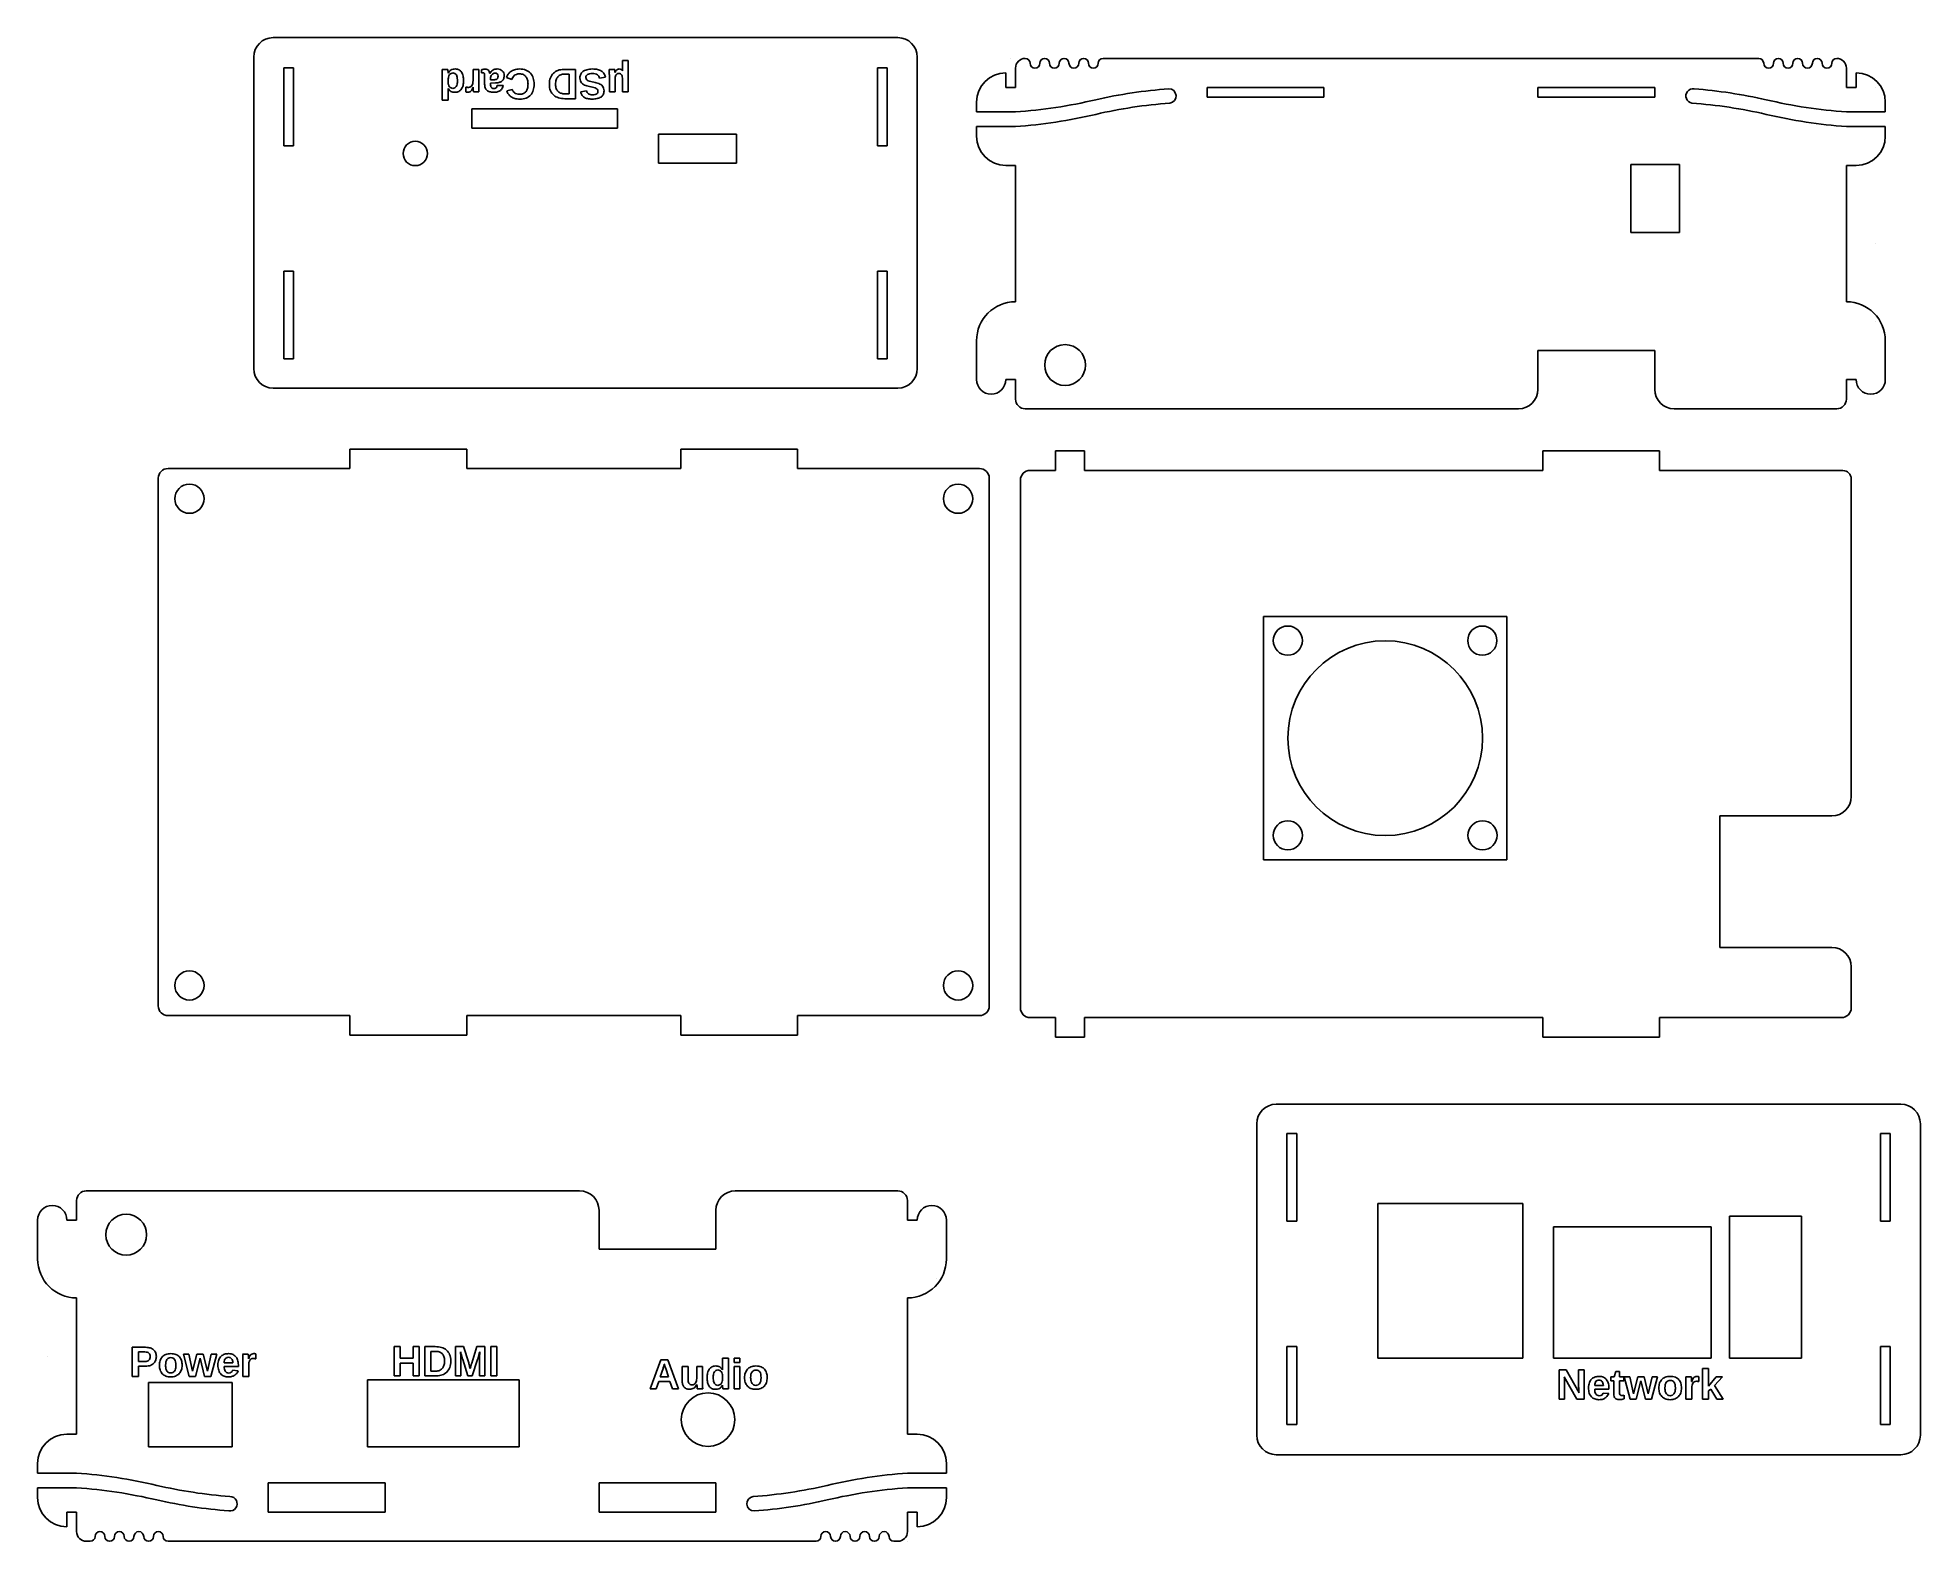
# Model space of a CAD drawing. Header units: millimetres. Extents: x -12 to 182, y -19 to 135.
import ezdxf

# ---------------------------------------------------------------- set-up
doc = ezdxf.new("R2010")
doc.units = ezdxf.units.MM
doc.layers.get('0').update_dxf_attribs({"true_color": 0xffffff})
doc.layers.add('connector cutout', color=1, linetype='Continuous', true_color=0xff0000)
doc.layers.add('text', color=2, linetype='Continuous', true_color=0xffff00)

msp = doc.modelspace()

# ---------------------------------------------------------------- linework, layer by layer
at = {"lineweight": -3}
for p, q in [((76.41, 135.46), (12.21, 135.46)), ((10.21, 133.46), (10.21, 101.46)), ((14.31, 132.36), (13.31, 132.36)), ((13.31, 132.36), (13.31, 124.36)), ((14.31, 124.36), (14.31, 132.36)), ((75.31, 132.36), (74.31, 132.36)), ((74.31, 132.36), (74.31, 124.36)), ((75.31, 124.36), (75.31, 132.36)), ((78.41, 101.46), (78.41, 133.46)), ((87.5, 130.33), (87.5, 131.83)), ((88, 133.33), (88, 133.33)), ((88.5, 130.33), (88.5, 132.33)), ((164.9, 133.33), (97.5, 133.33)), ((173.9, 130.33), (173.9, 132.33)), ((174.9, 130.33), (174.9, 131.83)), ((87.5, 130.33), (88.5, 130.33)), ((120.2, 130.33), (108.2, 130.33)), ((108.2, 130.33), (108.2, 129.33)), ((120.2, 129.33), (120.2, 130.33)), ((154.2, 130.33), (142.2, 130.33)), ((142.2, 130.33), (142.2, 129.33)), ((154.2, 129.33), (154.2, 130.33)), ((173.9, 130.33), (174.9, 130.33)), ((176.9, 130.33), (176.9, 130.33)), ((84.5, 128.83), (84.5, 127.83)), ((84.5, 127.83), (88.5, 127.83)), ((108.2, 129.33), (120.2, 129.33)), ((142.2, 129.33), (154.2, 129.33)), ((173.9, 127.83), (177.9, 127.83)), ((177.9, 127.83), (177.9, 128.83)), ((84.5, 126.33), (88.5, 126.33)), ((84.5, 126.33), (84.5, 125.33)), ((173.9, 126.33), (177.9, 126.33)), ((177.9, 125.33), (177.9, 126.33)), ((13.31, 124.36), (14.31, 124.36)), ((74.31, 124.36), (75.31, 124.36)), ((87.5, 122.33), (88.5, 122.33)), ((88.5, 108.33), (88.5, 122.33)), ((173.9, 122.33), (174.9, 122.33)), ((173.9, 108.33), (173.9, 122.33)), ((176.9, 114.33), (176.9, 114.33)), ((14.31, 111.46), (13.31, 111.46)), ((13.31, 111.46), (13.31, 102.46)), ((14.31, 102.46), (14.31, 111.46)), ((75.31, 111.46), (74.31, 111.46)), ((74.31, 111.46), (74.31, 102.46)), ((75.31, 102.46), (75.31, 111.46)), ((85.5, 106.33), (85.5, 106.33)), ((176.9, 106.33), (176.9, 106.33)), ((84.5, 104.33), (84.5, 100.33)), ((154.2, 103.33), (142.2, 103.33)), ((142.2, 103.33), (142.2, 99.33)), ((154.2, 99.33), (154.2, 103.33)), ((177.9, 100.33), (177.9, 104.33)), ((13.31, 102.46), (14.31, 102.46)), ((74.31, 102.46), (75.31, 102.46)), ((12.21, 99.46), (76.41, 99.46)), ((87.5, 100.33), (88.5, 100.33)), ((88.5, 98.33), (88.5, 100.33)), ((173.9, 100.33), (174.9, 100.33)), ((173.9, 98.33), (173.9, 100.33)), ((89.5, 97.33), (140.2, 97.33)), ((156.2, 97.33), (172.9, 97.33)), ((32.1, 93.2), (20.1, 93.2)), ((20.1, 93.2), (20.1, 91.2)), ((32.1, 91.2), (32.1, 93.2)), ((66.1, 93.2), (54.1, 93.2)), ((54.1, 93.2), (54.1, 91.2)), ((66.1, 91.2), (66.1, 93.2)), ((154.7, 93), (142.7, 93)), ((142.7, 93), (142.7, 91)), ((154.7, 91), (154.7, 93)), ((20.1, 91.2), (1.4, 91.2)), ((54.1, 91.2), (32.1, 91.2)), ((84.8, 91.2), (66.1, 91.2)), ((92.6, 91), (90, 91)), ((142.7, 91), (95.6, 91)), ((173.53, 91), (154.7, 91)), ((0.4, 90.2), (0.4, 36)), ((85.8, 36), (85.8, 90.2)), ((89, 90), (89, 35.8)), ((174.4, 57.51), (174.4, 90.12)), ((174.4, 35.8), (174.4, 40.01)), ((1.4, 35), (20.1, 35)), ((20.1, 35), (20.1, 33)), ((32.1, 35), (54.1, 35)), ((32.1, 33), (32.1, 35)), ((54.1, 35), (54.1, 33)), ((66.1, 35), (84.8, 35)), ((66.1, 33), (66.1, 35)), ((20.1, 33), (32.1, 33)), ((54.1, 33), (66.1, 33)), ((90, 34.8), (92.6, 34.8)), ((95.6, 34.8), (142.7, 34.8)), ((142.7, 34.8), (142.7, 32.8)), ((154.7, 32.8), (154.7, 34.8)), ((154.7, 34.8), (173.4, 34.8)), ((142.7, 32.8), (154.7, 32.8)), ((179.5, 25.9), (115.3, 25.9)), ((113.3, 23.9), (113.3, -8.1)), ((181.5, -8.1), (181.5, 23.9)), ((117.4, 22.9), (116.4, 22.9)), ((116.4, 22.9), (116.4, 13.9)), ((117.4, 13.9), (117.4, 22.9)), ((178.4, 22.9), (177.4, 22.9)), ((177.4, 22.9), (177.4, 13.9)), ((178.4, 13.9), (178.4, 22.9)), ((-8, 16), (-8, 14)), ((43.7, 17), (-7, 17)), ((76.4, 17), (59.7, 17)), ((77.4, 16), (77.4, 14)), ((-12, 14), (-12, 10)), ((-8, 14), (-9, 14)), ((45.7, 15), (45.7, 11)), ((57.7, 11), (57.7, 15)), ((78.4, 14), (77.4, 14)), ((81.4, 10), (81.4, 14)), ((116.4, 13.9), (117.4, 13.9)), ((177.4, 13.9), (178.4, 13.9)), ((45.7, 11), (57.7, 11)), ((-11, 8), (-11, 8)), ((80.4, 8), (80.4, 8)), ((-8, 6), (-8, -8)), ((77.4, 6), (77.4, -8)), ((-11, 0), (-11, 0)), ((117.4, 1), (116.4, 1)), ((116.4, 1), (116.4, -7)), ((117.4, -7), (117.4, 1)), ((178.4, 1), (177.4, 1)), ((177.4, 1), (177.4, -7)), ((178.4, -7), (178.4, 1)), ((116.4, -7), (117.4, -7)), ((177.4, -7), (178.4, -7)), ((-8, -8), (-9, -8)), ((78.4, -8), (77.4, -8)), ((-12, -11), (-12, -12)), ((81.4, -12), (81.4, -11)), ((115.3, -10.1), (179.5, -10.1)), ((-8, -12), (-12, -12)), ((-8, -13.5), (-12, -13.5)), ((-12, -13.5), (-12, -14.5)), ((23.7, -13), (11.7, -13)), ((11.7, -13), (11.7, -16)), ((23.7, -16), (23.7, -13)), ((57.7, -13), (45.7, -13)), ((45.7, -13), (45.7, -16)), ((57.7, -16), (57.7, -13)), ((81.4, -12), (77.4, -12)), ((81.4, -13.5), (77.4, -13.5)), ((81.4, -14.5), (81.4, -13.5)), ((-11, -16), (-11, -16)), ((-9, -16), (-9, -17.5)), ((-8, -16), (-9, -16)), ((-8, -16), (-8, -18)), ((11.7, -16), (23.7, -16)), ((45.7, -16), (57.7, -16)), ((78.4, -16), (77.4, -16)), ((77.4, -16), (77.4, -18)), ((78.4, -16), (78.4, -17.5)), ((-7, -19), (-6.6, -19)), ((76, -19), (76.4, -19)), ((77.4, -19), (77.4, -19))]:
    msp.add_line(p, q, dxfattribs=at)
for p, q in [((95.6, 93), (92.6, 93)), ((92.6, 93), (92.6, 91)), ((95.6, 91), (95.6, 93)), ((95.6, 91), (95.6, 91)), ((114, 76), (139, 76)), ((114, 76), (114, 51)), ((139, 51), (139, 76)), ((160.9, 55.51), (160.9, 42.01)), ((172.4, 55.51), (160.9, 55.51)), ((114, 51), (139, 51)), ((160.9, 42.01), (172.4, 42.01)), ((92.6, 34.8), (92.6, 32.8)), ((95.6, 34.8), (95.6, 34.8)), ((95.6, 32.8), (95.6, 34.8)), ((92.6, 32.8), (95.6, 32.8)), ((1.4, -19), (68, -19))]:
    msp.add_line(p, q)
for centre in [(93.6, 101.83), (-2.9, 12.5)]:
    msp.add_circle(centre, 2.1)
for centre, radius, start, end in [((12.21, 133.46), 2, 90, 180), ((76.41, 133.46), 2, 0, 90), ((87.5, 128.83), 3, 90, 180), ((89.5, 132.33), 1, 90, 180), ((172.9, 132.33), 1, 0, 90), ((174.9, 128.83), 3, 0, 90), ((107.92, 80.34), 50, 94.1979, 102.9071), ((104.26, 129.47), 0.742, 278.5192, 90), ((158.14, 129.47), 0.742, 81.3844, 261.3844), ((154.48, 80.34), 50, 77.0936, 85.6751), ((85.16, 177.72), 50, 273.8292, 283.4021), ((108.03, 78.87), 50, 94.1965, 103.0348), ((154.37, 78.87), 50, 76.9645, 85.8042), ((177.24, 177.72), 50, 256.5979, 266.1708), ((85.16, 176.22), 50, 273.8292, 283.4021), ((177.24, 176.22), 50, 256.5979, 266.1708), ((87.5, 125.33), 3, 180, 270), ((174.9, 125.33), 3, 270, 0), ((12.21, 101.46), 2, 180, 270), ((76.41, 101.46), 2, 270, 0), ((89.5, 98.33), 1, 180, 270), ((172.9, 98.33), 1, 270, 0), ((1.4, 90.2), 1, 90, 180), ((84.8, 90.2), 1, 0, 90), ((90, 90), 1, 90, 180), ((1.4, 36), 1, 180, 270), ((84.8, 36), 1, 270, 0), ((90, 35.8), 1, 180, 270), ((173.4, 35.8), 1, 270, 0), ((115.3, 23.9), 2, 90, 180), ((179.5, 23.9), 2, 0, 90), ((-7, 16), 1, 90, 180), ((76.4, 16), 1, 0, 90), ((79.9, 14), 1.5, 0, 180), ((77.4, 10), 4, 270, 0), ((-9, -11), 3, 90, 180), ((78.4, -11), 3, 0, 90), ((115.3, -8.1), 2, 180, 270), ((179.5, -8.1), 2, 270, 0), ((-11.34, -61.89), 50, 76.5979, 86.1708), ((-11.34, -63.39), 50, 76.5979, 86.1708), ((11.53, 35.46), 50, 256.9645, 265.6752), ((57.87, 35.46), 50, 274.1965, 283.0348), ((80.74, -61.89), 50, 93.8292, 103.4021), ((80.74, -63.39), 50, 93.8292, 103.4021), ((-9, -14.5), 3, 180, 270), ((11.42, 33.99), 50, 257.0936, 265.6751), ((7.76, -15.14), 0.742, 261.3844, 90.0951), ((61.64, -15.14), 0.742, 98.5192, 270), ((57.98, 33.99), 50, 274.1979, 282.9071), ((78.4, -14.5), 3, 270, 0), ((-7, -18), 1, 180, 270), ((76.4, -18), 1, 270, 0)]:
    msp.add_arc(centre, radius, start, end, dxfattribs=at)
for centre, radius, start, end in [((89.5, 132.83), 0.5, 0, 90), ((90.5, 132.83), 0.5, 180, 0), ((91.5, 132.83), 0.5, 0, 180), ((92.5, 132.83), 0.5, 180, 0), ((93.5, 132.83), 0.5, 0, 180), ((94.5, 132.83), 0.5, 180, 0), ((95.5, 132.83), 0.5, 0, 180), ((96.5, 132.83), 0.5, 180, 0), ((97.5, 132.83), 0.5, 90, 180), ((164.9, 132.83), 0.5, 0, 90), ((165.9, 132.83), 0.5, 180, 0), ((166.9, 132.83), 0.5, 0, 180), ((167.9, 132.83), 0.5, 180, 0), ((168.9, 132.83), 0.5, 0, 180), ((169.9, 132.83), 0.5, 180, 0), ((170.9, 132.83), 0.5, 0, 180), ((171.9, 132.83), 0.5, 180, 0), ((172.9, 132.83), 0.5, 90, 180), ((88.5, 104.33), 4, 90, 180), ((173.9, 104.33), 4, 0, 90), ((86, 100.33), 1.5, 180, 0), ((140.2, 99.33), 2, 270, 0), ((156.2, 99.33), 2, 180, 270), ((176.4, 100.33), 1.5, 180, 0), ((173.53, 90.12), 0.875, 0, 90), ((172.4, 57.51), 2, 270, 0), ((172.4, 40.01), 2, 0, 90), ((-10.5, 14), 1.5, 0, 180), ((43.7, 15), 2, 0, 90), ((59.7, 15), 2, 90, 180), ((-8, 10), 4, 180, 270), ((-6.6, -18.5), 0.5, 270, 0), ((-5.6, -18.5), 0.5, 0, 180), ((-4.6, -18.5), 0.5, 180, 0), ((-3.6, -18.5), 0.5, 0, 180), ((-2.6, -18.5), 0.5, 180, 0), ((-1.6, -18.5), 0.5, 0, 180), ((-0.6, -18.5), 0.5, 180, 0), ((0.4, -18.5), 0.5, 0, 180), ((1.4, -18.5), 0.5, 180, 270), ((68, -18.5), 0.5, 270, 0), ((69, -18.5), 0.5, 0, 180), ((70, -18.5), 0.5, 180, 0), ((71, -18.5), 0.5, 0, 180), ((72, -18.5), 0.5, 180, 0), ((73, -18.5), 0.5, 0, 180), ((74, -18.5), 0.5, 180, 0), ((75, -18.5), 0.5, 0, 180), ((76, -18.5), 0.5, 180, 270)]:
    msp.add_arc(centre, radius, start, end)
at = {"layer": 'connector cutout'}
for p, q in [((47.61, 128.16), (32.61, 128.16)), ((32.61, 128.16), (32.61, 126.16)), ((47.61, 126.16), (47.61, 128.16)), ((32.61, 126.16), (47.61, 126.16)), ((59.81, 125.56), (51.81, 125.56)), ((51.81, 125.56), (51.81, 122.56)), ((59.81, 122.56), (59.81, 125.56)), ((51.81, 122.56), (59.81, 122.56)), ((156.75, 122.43), (151.75, 122.43)), ((151.75, 122.43), (151.75, 115.43)), ((156.75, 115.43), (156.75, 122.43)), ((151.75, 115.43), (156.75, 115.43)), ((140.65, 15.7), (125.75, 15.7)), ((125.75, 15.7), (125.75, -0.2)), ((140.65, -0.2), (140.65, 15.7)), ((169.3, 14.4), (161.9, 14.4)), ((161.9, 14.4), (161.9, -0.2)), ((169.3, -0.2), (169.3, 14.4)), ((160, 13.3), (143.8, 13.3)), ((143.8, 13.3), (143.8, -0.2)), ((160, -0.2), (160, 13.3)), ((125.75, -0.2), (140.65, -0.2)), ((143.8, -0.2), (160, -0.2)), ((161.9, -0.2), (169.3, -0.2)), ((8, -2.7), (-0.6, -2.7)), ((-0.6, -2.7), (-0.6, -9.3)), ((8, -9.3), (8, -2.7)), ((37.5, -2.4), (21.9, -2.4)), ((21.9, -2.4), (21.9, -9.3)), ((37.5, -9.3), (37.5, -2.4)), ((-0.6, -9.3), (8, -9.3)), ((21.9, -9.3), (37.5, -9.3))]:
    msp.add_line(p, q, dxfattribs=at)
for centre, radius in [((26.81, 123.56), 1.25), ((3.6, 88.1), 1.5), ((82.6, 88.1), 1.5), ((116.49, 73.52), 1.5), ((136.48, 73.52), 1.5), ((126.5, 63.5), 10), ((116.49, 53.52), 1.5), ((136.5, 53.52), 1.5), ((3.6, 38.1), 1.5), ((82.6, 38.1), 1.5), ((56.9, -6.5), 2.75)]:
    msp.add_circle(centre, radius, dxfattribs=at)
at = {"layer": 'text'}
for p, q in [((29.58, 132.19), (30.15, 132.19)), ((29.59, 129.03), (29.59, 131.69)), ((30.19, 131.82), (30.19, 131.82)), ((32.75, 131.06), (32.75, 132.19)), ((32.75, 132.19), (33.35, 132.19)), ((33.35, 132.19), (33.35, 130.43)), ((33.62, 131.84), (33.62, 132.16)), ((34.46, 131.78), (34.48, 131.78)), ((42.06, 132.19), (43.27, 132.19)), ((42.64, 131.71), (42.11, 131.71)), ((42.64, 129.68), (42.64, 131.71)), ((43.27, 132.19), (43.27, 129.19)), ((46.74, 132.19), (47.31, 132.19)), ((46.76, 129.89), (46.76, 131.68)), ((47.34, 131.89), (47.34, 131.89)), ((48.11, 132.29), (48.11, 133.1)), ((48.11, 133.1), (48.7, 133.1)), ((48.11, 132.05), (48.11, 132.05)), ((48.7, 133.1), (48.7, 129.89)), ((30.19, 130.25), (30.19, 130.25)), ((30.19, 129.88), (30.19, 129.03)), ((32.02, 129.88), (32.02, 130.38)), ((32.77, 130.38), (32.76, 130.38)), ((33.36, 129.89), (32.79, 129.89)), ((33.94, 130.67), (33.94, 131.51)), ((34.54, 131.24), (34.54, 131.13)), ((34.54, 131.13), (34.85, 131.13)), ((35.04, 130.81), (34.54, 130.8)), ((34.54, 130.8), (34.54, 130.68)), ((35.22, 130.56), (35.84, 130.53)), ((36.73, 131.17), (36.18, 131.38)), ((36.22, 129.98), (36.77, 130.14)), ((42.2, 129.68), (42.64, 129.68)), ((43.81, 129.9), (44.42, 129.98)), ((46.35, 131.41), (45.74, 131.31)), ((47.35, 129.89), (46.76, 129.89)), ((47.35, 131.12), (47.35, 129.89)), ((48.11, 129.89), (48.11, 131.18)), ((48.7, 129.89), (48.11, 129.89)), ((30.19, 129.03), (29.59, 129.03)), ((43.27, 129.19), (42.18, 129.19)), ((-2.27, -2.07), (-2.27, 0.93)), ((-2.27, 0.93), (-0.92, 0.93)), ((-0.99, 0.45), (-1.64, 0.45)), ((-1.64, 0.45), (-1.64, -0.53)), ((3.58, -2.07), (2.98, 0.24)), ((2.98, 0.24), (3.55, 0.24)), ((3.55, 0.24), (3.92, -1.52)), ((3.92, -1.52), (4.37, 0.24)), ((4.37, 0.24), (5.01, 0.24)), ((5.01, 0.24), (5.45, -1.52)), ((5.45, -1.52), (5.84, 0.24)), ((6.4, 0.24), (5.79, -2.07)), ((5.84, 0.24), (6.4, 0.24)), ((9.07, 0.24), (9.64, 0.24)), ((10.42, 0.25), (10.42, -0.25)), ((24.65, -2), (24.65, 1)), ((24.65, 1), (25.27, 1)), ((25.27, 1), (25.27, -0.19)), ((26.58, -0.19), (26.58, 1)), ((26.58, 1), (27.21, 1)), ((27.21, 1), (27.21, -2)), ((27.79, -2), (27.79, 1)), ((27.79, 1), (28.87, 1)), ((28.86, 0.51), (28.41, 0.51)), ((28.41, 0.51), (28.41, -1.51)), ((30.93, -2), (30.93, 1)), ((30.93, 1), (31.77, 1)), ((31.77, 1), (32.3, -0.68)), ((32.61, -0.69), (33.14, 1)), ((33.14, 1), (33.97, 1)), ((33.97, 1), (33.97, -2)), ((34.56, -2), (34.56, 1)), ((34.56, 1), (35.18, 1)), ((35.18, 1), (35.18, -2)), ((-1.64, -0.53), (-0.98, -0.53)), ((-0.9, -1.01), (-1.64, -1.01)), ((-1.64, -1.01), (-1.64, -2.07)), ((4.69, -0.19), (4.21, -2.07)), ((5.16, -2.07), (4.69, -0.19)), ((8.64, -1.03), (7.16, -1.03)), ((7.17, -0.65), (8.06, -0.65)), ((8.04, -1.43), (8.61, -1.48)), ((8.64, -1.01), (8.64, -1.03)), ((9.09, -2.07), (9.09, -0.3)), ((9.67, -0.25), (9.68, -0.25)), ((9.69, -0.94), (9.69, -2.07)), ((25.27, -0.19), (26.58, -0.19)), ((26.58, -0.71), (25.27, -0.71)), ((25.27, -0.71), (25.27, -2)), ((26.58, -2), (26.58, -0.71)), ((28.41, -1.51), (28.95, -1.51)), ((31.48, -0.18), (31.48, -2)), ((32.23, -2), (31.69, -0.33)), ((33.21, -0.33), (32.67, -2)), ((33.42, -2), (33.42, -0.18)), ((50.95, -3.34), (52.04, -0.34)), ((52.28, -1.24), (51.98, -2.1)), ((52.04, -0.34), (52.78, -0.34)), ((52.84, -2.1), (52.55, -1.24)), ((52.78, -0.34), (53.87, -3.34)), ((54.25, -2.5), (54.25, -1.04)), ((54.25, -1.04), (54.85, -1.04)), ((54.85, -1.04), (54.85, -2.33)), ((55.74, -2.27), (55.74, -1.04)), ((55.74, -1.04), (56.34, -1.04)), ((56.34, -1.04), (56.34, -2.83)), ((58.39, -1.02), (58.39, -0.18)), ((58.39, -0.18), (58.99, -0.18)), ((58.39, -1.4), (58.39, -1.4)), ((58.99, -0.18), (58.99, -2.84)), ((59.58, -0.62), (59.58, -0.18)), ((59.58, -0.18), (60.18, -0.18)), ((60.18, -0.62), (59.58, -0.62)), ((59.58, -3.34), (59.58, -1.04)), ((59.58, -1.04), (60.18, -1.04)), ((60.18, -0.18), (60.18, -0.62)), ((60.18, -1.04), (60.18, -3.34)), ((144.38, -4.4), (144.38, -1.4)), ((144.38, -1.4), (145.1, -1.4)), ((145.1, -1.4), (146.42, -3.73)), ((146.38, -3.15), (146.38, -1.4)), ((146.38, -1.4), (146.94, -1.4)), ((146.94, -1.4), (146.94, -4.4)), ((150.02, -2.1), (150.21, -1.56)), ((150.21, -1.56), (150.58, -1.56)), ((150.58, -1.56), (150.58, -2.1)), ((159.11, -4.4), (159.11, -1.24)), ((159.11, -1.24), (159.71, -1.24)), ((159.71, -1.24), (159.71, -3.05)), ((-1.64, -2.07), (-2.27, -2.07)), ((4.21, -2.07), (3.58, -2.07)), ((5.79, -2.07), (5.16, -2.07)), ((9.69, -2.07), (9.09, -2.07)), ((25.27, -2), (24.65, -2)), ((27.21, -2), (26.58, -2)), ((29, -2), (27.79, -2)), ((31.48, -2), (30.93, -2)), ((32.67, -2), (32.23, -2)), ((33.97, -2), (33.42, -2)), ((35.18, -2), (34.56, -2)), ((51.58, -3.34), (50.95, -3.34)), ((51.84, -2.57), (51.58, -3.34)), ((52.98, -2.57), (51.84, -2.57)), ((51.98, -2.1), (52.84, -2.1)), ((53.25, -3.34), (52.98, -2.57)), ((53.87, -3.34), (53.25, -3.34)), ((55.76, -2.88), (55.75, -2.88)), ((56.35, -3.34), (55.78, -3.34)), ((58.39, -2.97), (58.38, -2.97)), ((59, -3.34), (58.42, -3.34)), ((60.18, -3.34), (59.58, -3.34)), ((146.21, -4.4), (144.9, -2.09)), ((144.94, -2.63), (144.94, -4.4)), ((148.03, -2.99), (148.92, -2.99)), ((149.5, -3.37), (148.03, -3.37)), ((148.9, -3.77), (149.47, -3.82)), ((149.5, -3.35), (149.5, -3.37)), ((149.7, -2.5), (149.7, -2.1)), ((149.7, -2.1), (150.02, -2.1)), ((149.99, -2.5), (149.7, -2.5)), ((149.99, -3.86), (149.99, -2.5)), ((150.58, -2.1), (151.02, -2.1)), ((151.02, -2.5), (150.58, -2.5)), ((150.58, -2.5), (150.58, -3.7)), ((151.02, -2.1), (151.02, -2.5)), ((151.67, -4.4), (151.07, -2.1)), ((151.07, -2.1), (151.64, -2.1)), ((151.64, -2.1), (152.01, -3.86)), ((152.01, -3.86), (152.46, -2.1)), ((152.78, -2.53), (152.3, -4.4)), ((152.46, -2.1), (153.1, -2.1)), ((153.25, -4.4), (152.78, -2.53)), ((153.1, -2.1), (153.54, -3.86)), ((153.54, -3.86), (153.93, -2.1)), ((154.49, -2.1), (153.88, -4.4)), ((153.93, -2.1), (154.49, -2.1)), ((157.39, -2.1), (157.96, -2.1)), ((157.41, -4.4), (157.41, -2.64)), ((157.99, -2.59), (158, -2.59)), ((158.01, -3.27), (158.01, -4.4)), ((158.73, -2.09), (158.73, -2.59)), ((159.71, -3.05), (160.53, -2.1)), ((159.96, -3.36), (159.71, -3.54)), ((159.71, -3.54), (159.71, -4.4)), ((160.58, -4.4), (159.96, -3.36)), ((161.17, -2.1), (160.36, -3)), ((160.36, -3), (161.23, -4.4)), ((160.53, -2.1), (161.17, -2.1)), ((144.94, -4.4), (144.38, -4.4)), ((146.94, -4.4), (146.21, -4.4)), ((151.05, -4), (151.05, -4.37)), ((152.3, -4.4), (151.67, -4.4)), ((153.88, -4.4), (153.25, -4.4)), ((158.01, -4.4), (157.41, -4.4)), ((159.71, -4.4), (159.11, -4.4)), ((161.23, -4.4), (160.58, -4.4))]:
    msp.add_line(p, q, dxfattribs=at)
for centre, radius, start, end in [((27.27, 131.75), 2.92, 3.2884, 5.509), ((29.9, 147.65), 15.93, 283.4983, 283.8521), ((33.94, 131.29), 0.927, 98.5294, 103.8919), ((35.36, 131.68), 11.39, 0.0146, 0.7676), ((54.88, 132.29), 6.77, 179.9947, 180.9953), ((36.43, 130.1), 6.24, 180.0193, 181.0368), ((23.96, 129.87), 6.23, 0.0206, 1.0379), ((32.5, 132.55), 2.22, 257.5268, 260.5807), ((41.81, 130.64), 9.05, 182.3985, 183.3362), ((53.12, 131.29), 20.38, 183.3164, 183.7036), ((47.51, 142.69), 12.57, 256.5921, 257.8947), ((41.67, 115.83), 15.45, 75.9628, 76.9375), ((0.62, -0.51), 9.05, 2.3985, 3.3362), ((70.69, 2.42), 39.28, 182.8355, 183.1901), ((-108.83, -5.38), 140.42, 2.2005, 2.2883), ((22.09, -2.65), 9.87, 15.6779, 16.4761), ((77.63, 12.95), 47.83, 195.6874, 195.8518), ((-12.73, 12.95), 47.83, 344.1482, 344.3126), ((619.21, -156.22), 606.37, 165.02444, 165.05568), ((9.94, -2.42), 2.22, 77.5268, 80.5807), ((107.17, 21.34), 78.53, 195.8515, 195.942), ((116.61, -23.73), 87.11, 164.8935, 165.0386), ((23.42, 1.55), 9.44, 344.1459, 344.7236), ((40.45, -3.1), 8.2, 164.0616, 164.7252), ((43.1, 1.9), 9.7, 341.0973, 342.0328), ((61.72, 1.9), 9.7, 197.9672, 198.9027), ((93.93, -1.28), 38.2, 182.5832, 182.7877), ((133.7, -3.32), 11.27, 5.2777, 6.2362), ((148.94, -2.85), 9.05, 2.3985, 3.3362), ((158.25, -4.76), 2.22, 77.5268, 80.5807)]:
    msp.add_arc(centre, radius, start, end, dxfattribs=at)
for points in [[(29.59, 131.99), (29.58, 132.08), (29.58, 132.15), (29.58, 132.19)], [(29.59, 131.69), (29.59, 131.8), (29.59, 131.9), (29.59, 131.99)], [(30.15, 132.19), (30.16, 132.18), (30.16, 132.16), (30.16, 132.13)], [(30.16, 132.13), (30.17, 132.1), (30.17, 132.07), (30.17, 132.03)], [(30.18, 131.92), (30.19, 131.88), (30.19, 131.85), (30.19, 131.82)], [(30.19, 131.82), (30.26, 131.97), (30.36, 132.08), (30.49, 132.14)], [(30.34, 131.66), (30.29, 131.6), (30.25, 131.52), (30.23, 131.41)], [(30.5, 131.79), (30.44, 131.76), (30.39, 131.72), (30.34, 131.66)], [(30.49, 132.14), (30.61, 132.2), (30.76, 132.24), (30.93, 132.24)], [(30.68, 131.83), (30.62, 131.83), (30.56, 131.82), (30.5, 131.79)], [(31.15, 131.04), (31.15, 131.57), (30.99, 131.83), (30.68, 131.83)], [(30.93, 132.24), (31.08, 132.24), (31.2, 132.21), (31.31, 132.15)], [(31.31, 132.15), (31.41, 132.09), (31.5, 132), (31.57, 131.9)], [(31.57, 131.9), (31.64, 131.79), (31.69, 131.67), (31.72, 131.52)], [(33.75, 131.85), (33.71, 131.85), (33.66, 131.85), (33.62, 131.84)], [(33.85, 131.83), (33.82, 131.85), (33.79, 131.85), (33.75, 131.85)], [(33.8, 132.2), (33.83, 132.21), (33.86, 132.21), (33.89, 132.22)], [(33.91, 131.77), (33.89, 131.79), (33.87, 131.82), (33.85, 131.83)], [(33.89, 132.22), (33.92, 132.22), (33.96, 132.22), (34, 132.22)], [(33.93, 131.66), (33.93, 131.7), (33.92, 131.74), (33.91, 131.77)], [(33.94, 131.51), (33.94, 131.57), (33.94, 131.62), (33.93, 131.66)], [(34, 132.22), (34.15, 132.22), (34.26, 132.18), (34.34, 132.11)], [(34.34, 132.11), (34.41, 132.04), (34.45, 131.93), (34.46, 131.78)], [(34.48, 131.78), (34.56, 131.93), (34.66, 132.04), (34.78, 132.12)], [(34.68, 131.64), (34.63, 131.59), (34.6, 131.53), (34.58, 131.46)], [(34.84, 131.77), (34.77, 131.74), (34.72, 131.69), (34.68, 131.64)], [(34.78, 132.12), (34.91, 132.2), (35.06, 132.24), (35.24, 132.24)], [(35.04, 131.82), (34.97, 131.82), (34.9, 131.8), (34.84, 131.77)], [(35.24, 131.74), (35.19, 131.79), (35.13, 131.82), (35.04, 131.82)], [(35.24, 132.24), (35.35, 132.24), (35.44, 132.22), (35.53, 132.19)], [(35.32, 131.5), (35.32, 131.61), (35.3, 131.69), (35.24, 131.74)], [(35.53, 132.19), (35.62, 132.16), (35.69, 132.12), (35.75, 132.06)], [(35.75, 132.06), (35.82, 132), (35.86, 131.93), (35.9, 131.84)], [(35.9, 131.84), (35.93, 131.75), (35.94, 131.65), (35.94, 131.54)], [(36.18, 131.38), (36.23, 131.49), (36.28, 131.59), (36.35, 131.7)], [(36.35, 131.7), (36.43, 131.8), (36.51, 131.89), (36.62, 131.97)], [(36.62, 131.97), (36.73, 132.05), (36.85, 132.11), (37, 132.16)], [(37.21, 131.69), (37.13, 131.66), (37.05, 131.62), (36.99, 131.56)], [(37, 132.16), (37.15, 132.21), (37.32, 132.24), (37.52, 132.24)], [(37.52, 131.74), (37.4, 131.74), (37.3, 131.73), (37.21, 131.69)], [(37.52, 132.24), (37.78, 132.24), (38, 132.2), (38.19, 132.12)], [(37.92, 131.66), (37.81, 131.72), (37.68, 131.74), (37.52, 131.74)], [(38.19, 131.44), (38.12, 131.54), (38.03, 131.61), (37.92, 131.66)], [(38.19, 132.12), (38.38, 132.04), (38.54, 131.94), (38.67, 131.8)], [(38.67, 131.8), (38.79, 131.66), (38.88, 131.49), (38.94, 131.3)], [(40.71, 131.33), (40.78, 131.52), (40.89, 131.68), (41.02, 131.81)], [(41.02, 131.81), (41.15, 131.93), (41.3, 132.03), (41.48, 132.1)], [(41.48, 132.1), (41.66, 132.16), (41.85, 132.19), (42.06, 132.19)], [(41.76, 131.64), (41.65, 131.6), (41.56, 131.53), (41.48, 131.45)], [(42.11, 131.71), (41.98, 131.71), (41.87, 131.69), (41.76, 131.64)], [(43.73, 131.33), (43.73, 131.47), (43.76, 131.59), (43.81, 131.7)], [(43.81, 131.7), (43.86, 131.81), (43.93, 131.91), (44.04, 131.99)], [(44.04, 131.99), (44.14, 132.07), (44.28, 132.13), (44.44, 132.17)], [(44.51, 131.67), (44.4, 131.6), (44.34, 131.5), (44.34, 131.37)], [(44.44, 132.17), (44.6, 132.22), (44.8, 132.24), (45.02, 132.24)], [(45, 131.77), (44.79, 131.77), (44.63, 131.73), (44.51, 131.67)], [(45.31, 131.73), (45.23, 131.76), (45.12, 131.77), (45, 131.77)], [(45.02, 132.24), (45.22, 132.24), (45.39, 132.22), (45.55, 132.18)], [(45.53, 131.64), (45.47, 131.68), (45.4, 131.71), (45.31, 131.73)], [(45.66, 131.5), (45.63, 131.55), (45.59, 131.6), (45.53, 131.64)], [(45.55, 132.18), (45.7, 132.15), (45.83, 132.1), (45.94, 132.03)], [(45.94, 132.03), (46.04, 131.96), (46.13, 131.87), (46.2, 131.77)], [(46.2, 131.77), (46.27, 131.66), (46.32, 131.55), (46.35, 131.41)], [(46.74, 132.11), (46.74, 132.15), (46.74, 132.17), (46.74, 132.19)], [(46.75, 131.98), (46.75, 132.03), (46.75, 132.07), (46.74, 132.11)], [(46.76, 131.83), (46.75, 131.88), (46.75, 131.93), (46.75, 131.98)], [(47.31, 132.19), (47.31, 132.16), (47.32, 132.12), (47.33, 132.06)], [(47.33, 132.06), (47.33, 132.01), (47.34, 131.95), (47.34, 131.89)], [(47.34, 131.89), (47.37, 131.96), (47.4, 132.01), (47.43, 132.06)], [(47.44, 131.6), (47.41, 131.54), (47.39, 131.47), (47.37, 131.39)], [(47.43, 132.06), (47.46, 132.11), (47.49, 132.14), (47.53, 132.17)], [(47.55, 131.74), (47.51, 131.7), (47.47, 131.66), (47.44, 131.6)], [(47.53, 132.17), (47.56, 132.19), (47.6, 132.21), (47.64, 132.22)], [(47.73, 131.78), (47.66, 131.78), (47.6, 131.77), (47.55, 131.74)], [(47.64, 132.22), (47.68, 132.23), (47.73, 132.24), (47.77, 132.24)], [(47.92, 131.74), (47.87, 131.77), (47.81, 131.78), (47.73, 131.78)], [(47.77, 132.24), (47.85, 132.24), (47.91, 132.22), (47.97, 132.19)], [(48.03, 131.62), (48, 131.67), (47.96, 131.71), (47.92, 131.74)], [(47.97, 132.19), (48.03, 132.15), (48.07, 132.1), (48.11, 132.05)], [(48.09, 131.43), (48.08, 131.5), (48.06, 131.56), (48.03, 131.62)], [(48.11, 132.05), (48.11, 132.09), (48.11, 132.13), (48.11, 132.17)], [(30.23, 131.41), (30.2, 131.31), (30.18, 131.18), (30.18, 131.03)], [(30.18, 131.03), (30.18, 130.88), (30.2, 130.75), (30.22, 130.65)], [(30.31, 130.07), (30.27, 130.12), (30.22, 130.18), (30.19, 130.25)], [(30.19, 130.25), (30.19, 130.24), (30.19, 130.22), (30.19, 130.19)], [(30.19, 130.19), (30.19, 130.16), (30.19, 130.13), (30.19, 130.1)], [(30.22, 130.65), (30.25, 130.55), (30.29, 130.47), (30.34, 130.41)], [(30.48, 129.94), (30.42, 129.98), (30.36, 130.02), (30.31, 130.07)], [(30.34, 130.41), (30.38, 130.35), (30.44, 130.31), (30.49, 130.29)], [(30.67, 129.87), (30.6, 129.89), (30.54, 129.91), (30.48, 129.94)], [(30.49, 130.29), (30.55, 130.27), (30.61, 130.25), (30.67, 130.25)], [(30.67, 130.25), (30.75, 130.25), (30.82, 130.27), (30.88, 130.3)], [(30.89, 129.85), (30.81, 129.85), (30.74, 129.86), (30.67, 129.87)], [(30.88, 130.3), (30.94, 130.33), (30.99, 130.38), (31.03, 130.44)], [(31.28, 129.94), (31.17, 129.88), (31.04, 129.85), (30.89, 129.85)], [(31.03, 130.44), (31.07, 130.5), (31.1, 130.59), (31.12, 130.68)], [(31.12, 130.68), (31.14, 130.78), (31.15, 130.9), (31.15, 131.04)], [(31.56, 130.19), (31.49, 130.08), (31.4, 130), (31.28, 129.94)], [(31.72, 130.56), (31.69, 130.42), (31.63, 130.29), (31.56, 130.19)], [(31.72, 131.52), (31.76, 131.37), (31.77, 131.22), (31.77, 131.04)], [(31.77, 131.04), (31.77, 130.87), (31.76, 130.71), (31.72, 130.56)], [(32.1, 129.86), (32.07, 129.86), (32.04, 129.87), (32.02, 129.88)], [(32.21, 129.85), (32.17, 129.85), (32.14, 129.85), (32.1, 129.86)], [(32.14, 130.36), (32.18, 130.35), (32.22, 130.35), (32.28, 130.35)], [(32.42, 129.88), (32.36, 129.86), (32.29, 129.85), (32.21, 129.85)], [(32.28, 130.35), (32.43, 130.35), (32.54, 130.41), (32.62, 130.53)], [(32.56, 129.99), (32.52, 129.94), (32.47, 129.91), (32.42, 129.88)], [(32.67, 130.16), (32.64, 130.09), (32.6, 130.04), (32.56, 129.99)], [(32.62, 130.53), (32.71, 130.65), (32.75, 130.83), (32.75, 131.06)], [(32.76, 130.38), (32.73, 130.3), (32.7, 130.22), (32.67, 130.16)], [(32.77, 130.26), (32.77, 130.31), (32.77, 130.35), (32.77, 130.38)], [(32.79, 129.89), (32.79, 129.91), (32.79, 129.94), (32.79, 129.98)], [(33.35, 130.43), (33.35, 130.38), (33.35, 130.33), (33.35, 130.27)], [(33.35, 130.27), (33.35, 130.22), (33.35, 130.17), (33.35, 130.12)], [(33.35, 130.12), (33.36, 130.06), (33.36, 130.02), (33.36, 129.98)], [(33.36, 129.98), (33.36, 129.94), (33.36, 129.91), (33.36, 129.89)], [(34, 130.32), (33.96, 130.42), (33.94, 130.54), (33.94, 130.67)], [(34.18, 130.06), (34.1, 130.13), (34.04, 130.22), (34, 130.32)], [(34.47, 129.9), (34.35, 129.94), (34.26, 129.99), (34.18, 130.06)], [(34.85, 129.85), (34.71, 129.85), (34.58, 129.87), (34.47, 129.9)], [(34.58, 131.46), (34.55, 131.39), (34.54, 131.32), (34.54, 131.24)], [(34.54, 130.68), (34.54, 130.6), (34.55, 130.53), (34.56, 130.47)], [(34.56, 130.47), (34.58, 130.41), (34.6, 130.37), (34.63, 130.33)], [(34.63, 130.33), (34.65, 130.3), (34.69, 130.27), (34.73, 130.26)], [(34.73, 130.26), (34.77, 130.24), (34.82, 130.24), (34.88, 130.24)], [(34.85, 131.13), (34.91, 131.13), (34.97, 131.14), (35.03, 131.15)], [(35.26, 129.9), (35.15, 129.86), (35.01, 129.85), (34.85, 129.85)], [(34.88, 130.24), (34.93, 130.24), (34.97, 130.24), (35.01, 130.25)], [(35.01, 130.25), (35.05, 130.26), (35.08, 130.28), (35.11, 130.3)], [(35.03, 131.15), (35.09, 131.16), (35.14, 131.17), (35.18, 131.2)], [(35.39, 130.85), (35.28, 130.82), (35.16, 130.81), (35.04, 130.81)], [(35.11, 130.3), (35.14, 130.33), (35.16, 130.36), (35.18, 130.4)], [(35.18, 131.2), (35.22, 131.22), (35.26, 131.26), (35.28, 131.3)], [(35.18, 130.4), (35.2, 130.44), (35.21, 130.5), (35.22, 130.56)], [(35.56, 130.04), (35.48, 129.98), (35.38, 129.93), (35.26, 129.9)], [(35.28, 131.3), (35.31, 131.35), (35.32, 131.42), (35.32, 131.5)], [(35.68, 130.97), (35.6, 130.92), (35.5, 130.87), (35.39, 130.85)], [(35.75, 130.26), (35.7, 130.17), (35.64, 130.1), (35.56, 130.04)], [(35.87, 131.2), (35.83, 131.11), (35.76, 131.03), (35.68, 130.97)], [(35.84, 130.53), (35.82, 130.43), (35.79, 130.34), (35.75, 130.26)], [(35.94, 131.54), (35.94, 131.41), (35.92, 131.29), (35.87, 131.2)], [(36.39, 129.65), (36.31, 129.75), (36.26, 129.86), (36.22, 129.98)], [(36.65, 129.38), (36.54, 129.46), (36.46, 129.55), (36.39, 129.65)], [(36.83, 131.38), (36.79, 131.31), (36.76, 131.24), (36.73, 131.17)], [(36.77, 130.14), (36.79, 130.07), (36.82, 130.01), (36.87, 129.95)], [(36.99, 131.56), (36.93, 131.51), (36.87, 131.45), (36.83, 131.38)], [(36.87, 129.95), (36.91, 129.89), (36.96, 129.84), (37.02, 129.79)], [(37.02, 129.79), (37.09, 129.75), (37.16, 129.71), (37.24, 129.68)], [(37.24, 129.68), (37.33, 129.66), (37.43, 129.64), (37.53, 129.64)], [(37.53, 129.64), (37.69, 129.64), (37.82, 129.67), (37.93, 129.72)], [(37.93, 129.72), (38.03, 129.77), (38.12, 129.84), (38.2, 129.93)], [(38.35, 131.11), (38.32, 131.24), (38.27, 131.35), (38.19, 131.44)], [(38.2, 129.93), (38.27, 130.02), (38.32, 130.13), (38.35, 130.25)], [(38.4, 130.68), (38.4, 130.84), (38.38, 130.98), (38.35, 131.11)], [(38.35, 130.25), (38.38, 130.38), (38.4, 130.52), (38.4, 130.68)], [(38.94, 130.05), (38.88, 129.86), (38.79, 129.7), (38.67, 129.56)], [(38.94, 131.3), (39, 131.11), (39.03, 130.91), (39.03, 130.68)], [(39.03, 130.68), (39.03, 130.45), (39, 130.23), (38.94, 130.05)], [(40.59, 130.67), (40.59, 130.92), (40.63, 131.14), (40.71, 131.33)], [(40.71, 130.01), (40.63, 130.2), (40.59, 130.42), (40.59, 130.67)], [(41.04, 129.55), (40.9, 129.67), (40.79, 129.82), (40.71, 130.01)], [(41.29, 131.12), (41.25, 130.99), (41.23, 130.84), (41.23, 130.67)], [(41.23, 130.67), (41.23, 130.5), (41.25, 130.35), (41.3, 130.22)], [(41.48, 131.45), (41.4, 131.36), (41.34, 131.25), (41.29, 131.12)], [(41.3, 130.22), (41.35, 130.1), (41.41, 130), (41.5, 129.92)], [(41.5, 129.92), (41.58, 129.83), (41.68, 129.78), (41.8, 129.74)], [(41.8, 129.74), (41.92, 129.7), (42.05, 129.68), (42.2, 129.68)], [(43.78, 131.03), (43.75, 131.11), (43.73, 131.21), (43.73, 131.33)], [(43.9, 130.81), (43.85, 130.87), (43.81, 130.94), (43.78, 131.03)], [(43.93, 129.57), (43.88, 129.66), (43.84, 129.77), (43.81, 129.9)], [(44.09, 130.65), (44.02, 130.69), (43.96, 130.75), (43.9, 130.81)], [(44.33, 130.54), (44.24, 130.57), (44.17, 130.61), (44.09, 130.65)], [(44.59, 130.46), (44.5, 130.49), (44.41, 130.51), (44.33, 130.54)], [(44.34, 131.37), (44.34, 131.28), (44.37, 131.22), (44.41, 131.16)], [(44.41, 131.16), (44.46, 131.11), (44.52, 131.07), (44.59, 131.03)], [(44.42, 129.98), (44.45, 129.85), (44.52, 129.76), (44.61, 129.69)], [(44.59, 131.03), (44.67, 131), (44.76, 130.97), (44.85, 130.95)], [(44.61, 129.69), (44.71, 129.63), (44.84, 129.59), (45.02, 129.59)], [(44.85, 130.95), (44.95, 130.93), (45.05, 130.9), (45.16, 130.88)], [(45.16, 130.33), (45.07, 130.36), (44.98, 130.38), (44.87, 130.4)], [(45.39, 130.25), (45.33, 130.29), (45.25, 130.31), (45.16, 130.33)], [(45.3, 129.62), (45.37, 129.64), (45.43, 129.67), (45.47, 129.7)], [(45.54, 130.13), (45.51, 130.18), (45.46, 130.22), (45.39, 130.25)], [(45.42, 130.82), (45.5, 130.8), (45.58, 130.77), (45.66, 130.74)], [(45.47, 129.7), (45.52, 129.73), (45.55, 129.77), (45.57, 129.81)], [(45.59, 129.95), (45.59, 130.03), (45.58, 130.09), (45.54, 130.13)], [(45.57, 129.81), (45.59, 129.86), (45.59, 129.9), (45.59, 129.95)], [(45.74, 131.31), (45.72, 131.38), (45.7, 131.44), (45.66, 131.5)], [(45.66, 130.74), (45.74, 130.71), (45.81, 130.68), (45.88, 130.64)], [(45.88, 130.64), (45.94, 130.6), (46, 130.55), (46.05, 130.49)], [(46.05, 130.49), (46.1, 130.43), (46.14, 130.35), (46.16, 130.27)], [(46.21, 129.99), (46.21, 129.84), (46.18, 129.71), (46.12, 129.6)], [(46.16, 130.27), (46.19, 130.19), (46.21, 130.1), (46.21, 129.99)], [(47.37, 131.39), (47.36, 131.31), (47.35, 131.22), (47.35, 131.12)], [(48.11, 131.18), (48.11, 131.27), (48.1, 131.35), (48.09, 131.43)], [(37.03, 129.21), (36.89, 129.25), (36.76, 129.31), (36.65, 129.38)], [(37.55, 129.15), (37.35, 129.15), (37.18, 129.17), (37.03, 129.21)], [(38.21, 129.26), (38.02, 129.19), (37.8, 129.15), (37.55, 129.15)], [(38.67, 129.56), (38.55, 129.43), (38.39, 129.33), (38.21, 129.26)], [(41.54, 129.28), (41.35, 129.34), (41.18, 129.43), (41.04, 129.55)], [(42.18, 129.19), (41.95, 129.19), (41.74, 129.22), (41.54, 129.28)], [(44.16, 129.33), (44.06, 129.4), (43.99, 129.48), (43.93, 129.57)], [(44.51, 129.2), (44.37, 129.23), (44.25, 129.27), (44.16, 129.33)], [(45.01, 129.15), (44.82, 129.15), (44.65, 129.16), (44.51, 129.2)], [(45.49, 129.2), (45.34, 129.17), (45.18, 129.15), (45.01, 129.15)], [(45.02, 129.59), (45.13, 129.59), (45.23, 129.6), (45.3, 129.62)], [(45.87, 129.34), (45.76, 129.28), (45.64, 129.23), (45.49, 129.2)], [(46.12, 129.6), (46.06, 129.5), (45.97, 129.41), (45.87, 129.34)], [(-0.58, 0.33), (-0.67, 0.41), (-0.81, 0.45), (-0.99, 0.45)], [(-0.92, 0.93), (-0.73, 0.93), (-0.57, 0.91), (-0.43, 0.86)], [(-0.44, -0.03), (-0.44, 0.13), (-0.48, 0.25), (-0.58, 0.33)], [(-0.43, 0.86), (-0.29, 0.82), (-0.17, 0.75), (-0.08, 0.67)], [(-0.08, 0.67), (0.02, 0.59), (0.08, 0.49), (0.13, 0.37)], [(0.13, 0.37), (0.17, 0.25), (0.2, 0.12), (0.2, -0.02)], [(0.8, -0.06), (0.9, 0.05), (1.02, 0.13), (1.17, 0.19)], [(1.17, 0.19), (1.31, 0.25), (1.49, 0.28), (1.68, 0.28)], [(1.68, 0.28), (1.89, 0.28), (2.07, 0.25), (2.21, 0.19)], [(2.21, 0.19), (2.36, 0.13), (2.48, 0.05), (2.57, -0.06)], [(6.62, -0.35), (6.68, -0.2), (6.76, -0.08), (6.86, 0.02)], [(6.86, 0.02), (6.96, 0.11), (7.08, 0.18), (7.21, 0.22)], [(7.21, 0.22), (7.34, 0.26), (7.48, 0.28), (7.62, 0.28)], [(7.62, 0.28), (7.8, 0.28), (7.96, 0.25), (8.09, 0.19)], [(8.09, 0.19), (8.21, 0.12), (8.32, 0.03), (8.4, -0.08)], [(9.08, 0.15), (9.08, 0.19), (9.07, 0.22), (9.07, 0.24)], [(9.08, 0.01), (9.08, 0.06), (9.08, 0.11), (9.08, 0.15)], [(9.09, -0.15), (9.09, -0.09), (9.09, -0.04), (9.08, 0.01)], [(9.64, 0.24), (9.65, 0.22), (9.65, 0.19), (9.65, 0.15)], [(9.65, 0.15), (9.65, 0.11), (9.66, 0.06), (9.66, 0.01)], [(9.77, -0.03), (9.8, 0.04), (9.83, 0.09), (9.87, 0.14)], [(9.87, 0.14), (9.91, 0.18), (9.96, 0.22), (10.02, 0.24)], [(10.02, 0.24), (10.08, 0.27), (10.15, 0.28), (10.23, 0.28)], [(10.23, 0.28), (10.27, 0.28), (10.3, 0.28), (10.34, 0.27)], [(10.34, 0.27), (10.37, 0.27), (10.4, 0.26), (10.42, 0.25)], [(29.25, 0.46), (29.13, 0.5), (29, 0.51), (28.86, 0.51)], [(28.87, 1), (29.1, 1), (29.32, 0.97), (29.51, 0.91)], [(29.56, 0.28), (29.47, 0.36), (29.37, 0.42), (29.25, 0.46)], [(29.51, 0.91), (29.71, 0.85), (29.88, 0.77), (30.02, 0.64)], [(29.76, -0.03), (29.71, 0.1), (29.64, 0.2), (29.56, 0.28)], [(30.02, 0.64), (30.16, 0.52), (30.27, 0.37), (30.34, 0.18)], [(30.34, 0.18), (30.42, 0), (30.46, -0.22), (30.46, -0.48)], [(31.55, 0.15), (31.52, 0.25), (31.49, 0.36), (31.46, 0.47)], [(31.48, 0.01), (31.48, -0.06), (31.48, -0.13), (31.48, -0.18)], [(33.35, 0.15), (33.34, 0.11), (33.33, 0.07), (33.32, 0.02)], [(33.42, 0.04), (33.42, 0.12), (33.42, 0.19), (33.43, 0.25)], [(33.42, -0.18), (33.42, -0.11), (33.42, -0.03), (33.42, 0.04)], [(33.43, 0.25), (33.43, 0.33), (33.44, 0.4), (33.44, 0.47)], [(-0.98, -0.53), (-0.88, -0.53), (-0.8, -0.51), (-0.74, -0.49)], [(-0.41, -0.93), (-0.55, -0.98), (-0.71, -1.01), (-0.9, -1.01)], [(-0.74, -0.49), (-0.67, -0.47), (-0.61, -0.43), (-0.57, -0.39)], [(-0.57, -0.39), (-0.52, -0.34), (-0.49, -0.29), (-0.47, -0.23)], [(-0.47, -0.23), (-0.45, -0.17), (-0.44, -0.1), (-0.44, -0.03)], [(-0.07, -0.71), (-0.16, -0.8), (-0.27, -0.87), (-0.41, -0.93)], [(0.13, -0.39), (0.09, -0.51), (0.02, -0.62), (-0.07, -0.71)], [(0.2, -0.02), (0.2, -0.14), (0.17, -0.27), (0.13, -0.39)], [(0.52, -0.91), (0.52, -0.74), (0.54, -0.58), (0.59, -0.44)], [(0.59, -1.4), (0.54, -1.25), (0.52, -1.09), (0.52, -0.91)], [(0.59, -0.44), (0.64, -0.29), (0.71, -0.16), (0.8, -0.06)], [(0.81, -1.78), (0.71, -1.67), (0.64, -1.55), (0.59, -1.4)], [(1.17, -2.02), (1.03, -1.96), (0.91, -1.88), (0.81, -1.78)], [(1.29, -0.32), (1.19, -0.44), (1.15, -0.64), (1.15, -0.91)], [(1.15, -0.91), (1.15, -1.05), (1.16, -1.17), (1.18, -1.27)], [(1.18, -1.27), (1.21, -1.37), (1.24, -1.45), (1.29, -1.51)], [(1.69, -0.13), (1.51, -0.13), (1.38, -0.19), (1.29, -0.32)], [(1.29, -1.51), (1.33, -1.58), (1.39, -1.62), (1.45, -1.65)], [(1.45, -1.65), (1.52, -1.68), (1.59, -1.7), (1.66, -1.7)], [(1.66, -1.7), (1.75, -1.7), (1.83, -1.68), (1.9, -1.65)], [(2.08, -0.32), (1.99, -0.19), (1.86, -0.13), (1.69, -0.13)], [(1.9, -1.65), (1.97, -1.62), (2.02, -1.58), (2.07, -1.51)], [(2.07, -1.51), (2.12, -1.45), (2.15, -1.37), (2.18, -1.27)], [(2.21, -0.91), (2.21, -0.64), (2.17, -0.44), (2.08, -0.32)], [(2.18, -1.27), (2.2, -1.17), (2.21, -1.05), (2.21, -0.91)], [(2.55, -1.77), (2.45, -1.88), (2.33, -1.96), (2.18, -2.02)], [(2.77, -1.4), (2.72, -1.54), (2.64, -1.67), (2.55, -1.77)], [(2.57, -0.06), (2.66, -0.16), (2.73, -0.29), (2.78, -0.43)], [(2.84, -0.91), (2.84, -1.09), (2.82, -1.25), (2.77, -1.4)], [(2.78, -0.43), (2.82, -0.58), (2.84, -0.74), (2.84, -0.91)], [(6.53, -0.9), (6.53, -0.68), (6.56, -0.5), (6.62, -0.35)], [(6.61, -1.43), (6.56, -1.28), (6.53, -1.11), (6.53, -0.9)], [(6.82, -1.81), (6.73, -1.71), (6.66, -1.59), (6.61, -1.43)], [(7.16, -2.04), (7.03, -1.99), (6.92, -1.91), (6.82, -1.81)], [(7.16, -1.03), (7.16, -1.13), (7.17, -1.22), (7.19, -1.3)], [(7.21, -0.4), (7.18, -0.47), (7.17, -0.56), (7.17, -0.65)], [(7.19, -1.3), (7.21, -1.38), (7.23, -1.45), (7.27, -1.51)], [(7.3, -0.23), (7.26, -0.27), (7.23, -0.33), (7.21, -0.4)], [(7.27, -1.51), (7.31, -1.57), (7.36, -1.62), (7.42, -1.66)], [(7.44, -0.13), (7.39, -0.15), (7.34, -0.18), (7.3, -0.23)], [(7.42, -1.66), (7.48, -1.69), (7.56, -1.71), (7.64, -1.71)], [(7.61, -0.1), (7.55, -0.1), (7.49, -0.11), (7.44, -0.13)], [(7.93, -0.24), (7.85, -0.14), (7.74, -0.1), (7.61, -0.1)], [(7.64, -1.71), (7.75, -1.71), (7.83, -1.69), (7.9, -1.64)], [(7.9, -1.64), (7.97, -1.6), (8.01, -1.53), (8.04, -1.43)], [(8.06, -0.65), (8.05, -0.47), (8.01, -0.33), (7.93, -0.24)], [(8.31, -1.89), (8.24, -1.96), (8.14, -2.01), (8.03, -2.05)], [(8.5, -1.69), (8.45, -1.77), (8.39, -1.83), (8.31, -1.89)], [(8.4, -0.08), (8.48, -0.19), (8.54, -0.33), (8.58, -0.49)], [(8.61, -1.48), (8.58, -1.55), (8.54, -1.62), (8.5, -1.69)], [(8.58, -0.49), (8.62, -0.65), (8.64, -0.82), (8.64, -1.01)], [(9.09, -0.3), (9.09, -0.25), (9.09, -0.2), (9.09, -0.15)], [(9.67, -0.14), (9.67, -0.18), (9.67, -0.22), (9.67, -0.25)], [(9.68, -0.25), (9.71, -0.17), (9.74, -0.1), (9.77, -0.03)], [(9.81, -0.4), (9.73, -0.52), (9.69, -0.7), (9.69, -0.94)], [(10.16, -0.22), (10.01, -0.22), (9.89, -0.28), (9.81, -0.4)], [(10.3, -0.23), (10.26, -0.22), (10.21, -0.22), (10.16, -0.22)], [(28.95, -1.51), (29.07, -1.51), (29.19, -1.49), (29.3, -1.45)], [(29.58, -1.9), (29.4, -1.97), (29.21, -2), (29, -2)], [(29.3, -1.45), (29.4, -1.4), (29.5, -1.34), (29.58, -1.25)], [(29.58, -1.25), (29.65, -1.16), (29.72, -1.06), (29.76, -0.93)], [(30.04, -1.61), (29.91, -1.74), (29.75, -1.84), (29.58, -1.9)], [(29.83, -0.48), (29.83, -0.3), (29.8, -0.15), (29.76, -0.03)], [(29.76, -0.93), (29.81, -0.8), (29.83, -0.65), (29.83, -0.48)], [(30.35, -1.14), (30.27, -1.33), (30.17, -1.48), (30.04, -1.61)], [(30.46, -0.48), (30.46, -0.73), (30.42, -0.95), (30.35, -1.14)], [(31.69, -0.33), (31.68, -0.3), (31.67, -0.27), (31.66, -0.23)], [(32.3, -0.68), (32.32, -0.72), (32.33, -0.78), (32.35, -0.84)], [(32.35, -0.84), (32.37, -0.9), (32.38, -0.97), (32.4, -1.03)], [(32.4, -1.03), (32.41, -1.09), (32.43, -1.17), (32.45, -1.24)], [(32.56, -0.85), (32.57, -0.82), (32.58, -0.79), (32.59, -0.76)], [(32.59, -0.76), (32.6, -0.73), (32.6, -0.71), (32.61, -0.69)], [(33.24, -0.23), (33.23, -0.27), (33.22, -0.3), (33.21, -0.33)], [(33.28, -0.11), (33.27, -0.15), (33.26, -0.19), (33.24, -0.23)], [(52.37, -0.95), (52.36, -0.99), (52.34, -1.04), (52.33, -1.09)], [(52.4, -0.85), (52.39, -0.88), (52.38, -0.91), (52.37, -0.95)], [(52.41, -0.8), (52.41, -0.81), (52.41, -0.82), (52.4, -0.85)], [(52.43, -0.85), (52.42, -0.82), (52.41, -0.81), (52.41, -0.8)], [(52.46, -0.95), (52.44, -0.91), (52.43, -0.88), (52.43, -0.85)], [(52.5, -1.09), (52.48, -1.04), (52.47, -0.99), (52.46, -0.95)], [(56.81, -2.19), (56.81, -2.02), (56.82, -1.86), (56.86, -1.71)], [(56.86, -1.71), (56.89, -1.56), (56.95, -1.44), (57.02, -1.33)], [(57.02, -1.33), (57.09, -1.23), (57.18, -1.14), (57.29, -1.08)], [(57.29, -1.08), (57.41, -1.02), (57.54, -0.99), (57.69, -0.99)], [(57.46, -1.83), (57.44, -1.93), (57.43, -2.05), (57.43, -2.19)], [(57.55, -1.59), (57.51, -1.65), (57.48, -1.73), (57.46, -1.83)], [(57.7, -1.45), (57.64, -1.48), (57.59, -1.52), (57.55, -1.59)], [(57.69, -0.99), (57.77, -0.99), (57.84, -1), (57.91, -1.02)], [(57.9, -1.4), (57.83, -1.4), (57.76, -1.42), (57.7, -1.45)], [(58.08, -1.44), (58.03, -1.41), (57.97, -1.4), (57.9, -1.4)], [(57.91, -1.02), (57.98, -1.03), (58.04, -1.06), (58.1, -1.09)], [(58.24, -1.56), (58.2, -1.5), (58.14, -1.46), (58.08, -1.44)], [(58.1, -1.09), (58.16, -1.12), (58.22, -1.17), (58.26, -1.22)], [(58.35, -1.8), (58.33, -1.7), (58.29, -1.62), (58.24, -1.56)], [(58.26, -1.22), (58.31, -1.27), (58.35, -1.33), (58.39, -1.4)], [(58.4, -2.18), (58.4, -2.02), (58.38, -1.9), (58.35, -1.8)], [(58.39, -1.13), (58.39, -1.09), (58.39, -1.06), (58.39, -1.02)], [(58.39, -1.24), (58.39, -1.21), (58.39, -1.17), (58.39, -1.13)], [(58.39, -1.34), (58.39, -1.31), (58.39, -1.28), (58.39, -1.24)], [(58.39, -1.4), (58.39, -1.39), (58.39, -1.37), (58.39, -1.34)], [(60.66, -2.19), (60.66, -2.02), (60.68, -1.86), (60.73, -1.71)], [(60.73, -1.71), (60.78, -1.57), (60.85, -1.44), (60.94, -1.33)], [(60.94, -1.33), (61.04, -1.23), (61.16, -1.14), (61.31, -1.08)], [(61.42, -1.59), (61.33, -1.72), (61.28, -1.92), (61.28, -2.19)], [(61.31, -1.08), (61.45, -1.02), (61.63, -0.99), (61.82, -0.99)], [(61.83, -1.41), (61.65, -1.41), (61.52, -1.47), (61.42, -1.59)], [(61.82, -0.99), (62.03, -0.99), (62.2, -1.02), (62.35, -1.08)], [(62.22, -1.59), (62.13, -1.47), (62, -1.41), (61.83, -1.41)], [(62.35, -2.19), (62.35, -1.91), (62.31, -1.71), (62.22, -1.59)], [(62.35, -1.08), (62.5, -1.14), (62.62, -1.23), (62.71, -1.33)], [(62.71, -1.33), (62.8, -1.44), (62.87, -1.56), (62.91, -1.71)], [(62.91, -1.71), (62.96, -1.85), (62.98, -2.01), (62.98, -2.19)], [(1.67, -2.11), (1.48, -2.11), (1.32, -2.08), (1.17, -2.02)], [(2.18, -2.02), (2.03, -2.08), (1.86, -2.11), (1.67, -2.11)], [(7.61, -2.11), (7.45, -2.11), (7.3, -2.08), (7.16, -2.04)], [(8.03, -2.05), (7.91, -2.09), (7.78, -2.11), (7.61, -2.11)], [(54.29, -2.85), (54.26, -2.74), (54.25, -2.63), (54.25, -2.5)], [(54.42, -3.13), (54.36, -3.05), (54.32, -2.96), (54.29, -2.85)], [(54.65, -3.32), (54.56, -3.27), (54.48, -3.21), (54.42, -3.13)], [(55.01, -3.38), (54.87, -3.38), (54.75, -3.36), (54.65, -3.32)], [(54.85, -2.33), (54.85, -2.42), (54.85, -2.5), (54.87, -2.58)], [(54.87, -2.58), (54.88, -2.65), (54.91, -2.71), (54.94, -2.77)], [(54.94, -2.77), (54.97, -2.82), (55.01, -2.86), (55.06, -2.89)], [(55.44, -3.26), (55.32, -3.34), (55.18, -3.38), (55.01, -3.38)], [(55.06, -2.89), (55.12, -2.92), (55.18, -2.94), (55.26, -2.94)], [(55.26, -2.94), (55.33, -2.94), (55.39, -2.92), (55.45, -2.89)], [(55.75, -2.88), (55.67, -3.06), (55.57, -3.19), (55.44, -3.26)], [(55.45, -2.89), (55.51, -2.86), (55.56, -2.81), (55.6, -2.75)], [(55.6, -2.75), (55.65, -2.69), (55.68, -2.62), (55.7, -2.54)], [(55.7, -2.54), (55.73, -2.46), (55.74, -2.37), (55.74, -2.27)], [(55.76, -3), (55.76, -2.95), (55.76, -2.91), (55.76, -2.88)], [(55.78, -3.26), (55.77, -3.22), (55.77, -3.18), (55.77, -3.13)], [(55.78, -3.34), (55.78, -3.32), (55.78, -3.3), (55.78, -3.26)], [(56.34, -2.83), (56.34, -2.87), (56.34, -2.93), (56.34, -2.98)], [(56.34, -2.98), (56.34, -3.03), (56.34, -3.08), (56.34, -3.13)], [(56.34, -3.13), (56.34, -3.18), (56.35, -3.22), (56.35, -3.26)], [(56.35, -3.26), (56.35, -3.29), (56.35, -3.32), (56.35, -3.34)], [(56.86, -2.67), (56.82, -2.52), (56.81, -2.36), (56.81, -2.19)], [(57.01, -3.05), (56.94, -2.94), (56.89, -2.81), (56.86, -2.67)], [(57.27, -3.29), (57.17, -3.23), (57.08, -3.15), (57.01, -3.05)], [(57.65, -3.38), (57.5, -3.38), (57.38, -3.35), (57.27, -3.29)], [(57.43, -2.19), (57.43, -2.71), (57.59, -2.98), (57.9, -2.98)], [(58.09, -3.29), (57.97, -3.35), (57.82, -3.38), (57.65, -3.38)], [(57.9, -2.98), (57.96, -2.98), (58.02, -2.96), (58.08, -2.94)], [(58.08, -2.94), (58.14, -2.91), (58.19, -2.87), (58.24, -2.81)], [(58.38, -2.97), (58.31, -3.12), (58.22, -3.22), (58.09, -3.29)], [(58.24, -2.81), (58.29, -2.75), (58.32, -2.66), (58.35, -2.56)], [(58.35, -2.56), (58.38, -2.46), (58.4, -2.33), (58.4, -2.18)], [(58.39, -3.07), (58.39, -3.03), (58.39, -3), (58.39, -2.97)], [(58.4, -3.18), (58.4, -3.14), (58.4, -3.11), (58.39, -3.07)], [(58.41, -3.28), (58.41, -3.25), (58.41, -3.22), (58.4, -3.18)], [(58.42, -3.34), (58.42, -3.33), (58.42, -3.31), (58.41, -3.28)], [(58.99, -2.84), (58.99, -2.95), (58.99, -3.05), (58.99, -3.14)], [(58.99, -3.14), (59, -3.23), (59, -3.29), (59, -3.34)], [(60.73, -2.67), (60.68, -2.53), (60.66, -2.36), (60.66, -2.19)], [(60.95, -3.05), (60.85, -2.95), (60.78, -2.82), (60.73, -2.67)], [(61.31, -3.3), (61.17, -3.24), (61.05, -3.16), (60.95, -3.05)], [(61.28, -2.19), (61.28, -2.33), (61.3, -2.44), (61.32, -2.54)], [(61.81, -3.38), (61.62, -3.38), (61.46, -3.35), (61.31, -3.3)], [(61.32, -2.54), (61.35, -2.64), (61.38, -2.72), (61.43, -2.79)], [(61.43, -2.79), (61.47, -2.85), (61.53, -2.9), (61.59, -2.93)], [(61.59, -2.93), (61.65, -2.96), (61.72, -2.98), (61.8, -2.98)], [(61.8, -2.98), (61.89, -2.98), (61.97, -2.96), (62.04, -2.93)], [(62.32, -3.3), (62.17, -3.35), (62, -3.38), (61.81, -3.38)], [(62.04, -2.93), (62.11, -2.9), (62.16, -2.85), (62.21, -2.79)], [(62.21, -2.79), (62.26, -2.72), (62.29, -2.64), (62.32, -2.54)], [(62.32, -2.54), (62.34, -2.44), (62.35, -2.33), (62.35, -2.19)], [(62.69, -3.05), (62.59, -3.15), (62.47, -3.24), (62.32, -3.3)], [(62.91, -2.67), (62.86, -2.82), (62.78, -2.94), (62.69, -3.05)], [(62.98, -2.19), (62.98, -2.36), (62.95, -2.52), (62.91, -2.67)], [(144.92, -2.28), (144.92, -2.34), (144.93, -2.39), (144.93, -2.46)], [(144.93, -2.46), (144.94, -2.52), (144.94, -2.58), (144.94, -2.63)], [(146.39, -3.36), (146.39, -3.29), (146.38, -3.22), (146.38, -3.15)], [(146.4, -3.55), (146.4, -3.49), (146.39, -3.43), (146.39, -3.36)], [(146.42, -3.73), (146.42, -3.67), (146.41, -3.61), (146.4, -3.55)], [(147.4, -3.24), (147.4, -3.02), (147.43, -2.84), (147.49, -2.69)], [(147.47, -3.77), (147.42, -3.62), (147.4, -3.44), (147.4, -3.24)], [(147.69, -4.15), (147.59, -4.05), (147.52, -3.92), (147.47, -3.77)], [(147.49, -2.69), (147.54, -2.54), (147.62, -2.41), (147.72, -2.32)], [(147.72, -2.32), (147.82, -2.23), (147.94, -2.16), (148.07, -2.12)], [(148.07, -2.74), (148.05, -2.81), (148.03, -2.89), (148.03, -2.99)], [(148.03, -3.37), (148.03, -3.46), (148.03, -3.55), (148.05, -3.64)], [(148.05, -3.64), (148.07, -3.72), (148.1, -3.79), (148.13, -3.85)], [(148.07, -2.12), (148.2, -2.08), (148.34, -2.06), (148.48, -2.06)], [(148.16, -2.56), (148.13, -2.61), (148.09, -2.67), (148.07, -2.74)], [(148.13, -3.85), (148.17, -3.91), (148.22, -3.96), (148.28, -3.99)], [(148.3, -2.47), (148.25, -2.49), (148.2, -2.52), (148.16, -2.56)], [(148.47, -2.43), (148.41, -2.43), (148.36, -2.44), (148.3, -2.47)], [(148.79, -2.57), (148.71, -2.48), (148.61, -2.43), (148.47, -2.43)], [(148.48, -2.06), (148.66, -2.06), (148.82, -2.09), (148.95, -2.15)], [(148.76, -3.98), (148.83, -3.93), (148.88, -3.87), (148.9, -3.77)], [(148.92, -2.99), (148.91, -2.81), (148.87, -2.67), (148.79, -2.57)], [(148.95, -2.15), (149.08, -2.22), (149.18, -2.3), (149.26, -2.42)], [(149.26, -2.42), (149.35, -2.53), (149.41, -2.67), (149.45, -2.83)], [(149.47, -3.82), (149.44, -3.89), (149.41, -3.96), (149.36, -4.03)], [(149.45, -2.83), (149.48, -2.98), (149.5, -3.16), (149.5, -3.35)], [(150.13, -4.3), (150.04, -4.2), (149.99, -4.06), (149.99, -3.86)], [(150.58, -3.7), (150.58, -3.81), (150.6, -3.9), (150.65, -3.95)], [(154.62, -3.25), (154.62, -3.08), (154.65, -2.92), (154.7, -2.77)], [(154.7, -3.74), (154.65, -3.59), (154.62, -3.43), (154.62, -3.25)], [(154.7, -2.77), (154.74, -2.63), (154.82, -2.5), (154.91, -2.4)], [(154.92, -4.11), (154.82, -4.01), (154.75, -3.88), (154.7, -3.74)], [(154.91, -2.4), (155.01, -2.29), (155.13, -2.21), (155.28, -2.15)], [(155.39, -2.66), (155.3, -2.78), (155.25, -2.98), (155.25, -3.25)], [(155.25, -3.25), (155.25, -3.39), (155.27, -3.51), (155.29, -3.61)], [(155.28, -2.15), (155.42, -2.09), (155.59, -2.06), (155.79, -2.06)], [(155.29, -3.61), (155.31, -3.7), (155.35, -3.79), (155.4, -3.85)], [(155.8, -2.47), (155.62, -2.47), (155.49, -2.53), (155.39, -2.66)], [(155.4, -3.85), (155.44, -3.91), (155.5, -3.96), (155.56, -3.99)], [(155.79, -2.06), (156, -2.06), (156.17, -2.09), (156.32, -2.15)], [(156.19, -2.65), (156.1, -2.53), (155.97, -2.47), (155.8, -2.47)], [(156.01, -3.99), (156.07, -3.96), (156.13, -3.91), (156.18, -3.85)], [(156.18, -3.85), (156.23, -3.79), (156.26, -3.7), (156.29, -3.61)], [(156.32, -3.25), (156.32, -2.98), (156.28, -2.78), (156.19, -2.65)], [(156.29, -3.61), (156.31, -3.51), (156.32, -3.39), (156.32, -3.25)], [(156.32, -2.15), (156.47, -2.21), (156.58, -2.29), (156.68, -2.4)], [(156.87, -3.73), (156.83, -3.88), (156.75, -4.01), (156.65, -4.11)], [(156.68, -2.4), (156.77, -2.5), (156.84, -2.63), (156.88, -2.77)], [(156.95, -3.25), (156.95, -3.43), (156.92, -3.59), (156.87, -3.73)], [(156.88, -2.77), (156.93, -2.92), (156.95, -3.08), (156.95, -3.25)], [(157.4, -2.19), (157.4, -2.15), (157.39, -2.12), (157.39, -2.1)], [(157.4, -2.32), (157.4, -2.27), (157.4, -2.23), (157.4, -2.19)], [(157.41, -2.48), (157.41, -2.43), (157.4, -2.38), (157.4, -2.32)], [(157.41, -2.64), (157.41, -2.59), (157.41, -2.54), (157.41, -2.48)], [(157.96, -2.1), (157.96, -2.12), (157.97, -2.15), (157.97, -2.19)], [(157.97, -2.19), (157.97, -2.23), (157.98, -2.28), (157.98, -2.33)], [(157.99, -2.47), (157.99, -2.52), (157.99, -2.56), (157.99, -2.59)], [(158, -2.59), (158.03, -2.51), (158.06, -2.43), (158.09, -2.37)], [(158.13, -2.74), (158.05, -2.86), (158.01, -3.04), (158.01, -3.27)], [(158.09, -2.37), (158.12, -2.3), (158.15, -2.25), (158.19, -2.2)], [(158.48, -2.56), (158.33, -2.56), (158.21, -2.62), (158.13, -2.74)], [(158.19, -2.2), (158.23, -2.15), (158.28, -2.12), (158.34, -2.09)], [(158.34, -2.09), (158.4, -2.07), (158.47, -2.06), (158.55, -2.06)], [(158.62, -2.57), (158.58, -2.56), (158.53, -2.56), (158.48, -2.56)], [(158.55, -2.06), (158.58, -2.06), (158.62, -2.06), (158.65, -2.06)], [(158.65, -2.06), (158.69, -2.07), (158.72, -2.08), (158.73, -2.09)], [(148.03, -4.37), (147.89, -4.32), (147.78, -4.25), (147.69, -4.15)], [(148.47, -4.45), (148.31, -4.45), (148.16, -4.42), (148.03, -4.37)], [(148.28, -3.99), (148.34, -4.03), (148.42, -4.05), (148.5, -4.05)], [(148.89, -4.39), (148.78, -4.43), (148.64, -4.45), (148.47, -4.45)], [(148.5, -4.05), (148.61, -4.05), (148.7, -4.02), (148.76, -3.98)], [(149.18, -4.23), (149.1, -4.29), (149.01, -4.35), (148.89, -4.39)], [(149.36, -4.03), (149.32, -4.1), (149.25, -4.17), (149.18, -4.23)], [(150.54, -4.44), (150.36, -4.44), (150.23, -4.39), (150.13, -4.3)], [(150.81, -4.42), (150.73, -4.44), (150.64, -4.44), (150.54, -4.44)], [(150.65, -3.95), (150.69, -4), (150.76, -4.03), (150.85, -4.03)], [(151.05, -4.37), (150.97, -4.39), (150.89, -4.41), (150.81, -4.42)], [(150.85, -4.03), (150.88, -4.03), (150.92, -4.03), (150.95, -4.02)], [(150.95, -4.02), (150.98, -4.02), (151.01, -4.01), (151.05, -4)], [(155.28, -4.36), (155.14, -4.3), (155.02, -4.22), (154.92, -4.11)], [(155.78, -4.45), (155.59, -4.45), (155.42, -4.42), (155.28, -4.36)], [(155.56, -3.99), (155.62, -4.02), (155.69, -4.04), (155.77, -4.04)], [(155.77, -4.04), (155.86, -4.04), (155.94, -4.02), (156.01, -3.99)], [(156.29, -4.36), (156.14, -4.42), (155.97, -4.45), (155.78, -4.45)], [(156.65, -4.11), (156.56, -4.22), (156.43, -4.3), (156.29, -4.36)]]:
    msp.add_open_spline(points, degree=3, dxfattribs=at)

doc.saveas('drawing.dxf')
